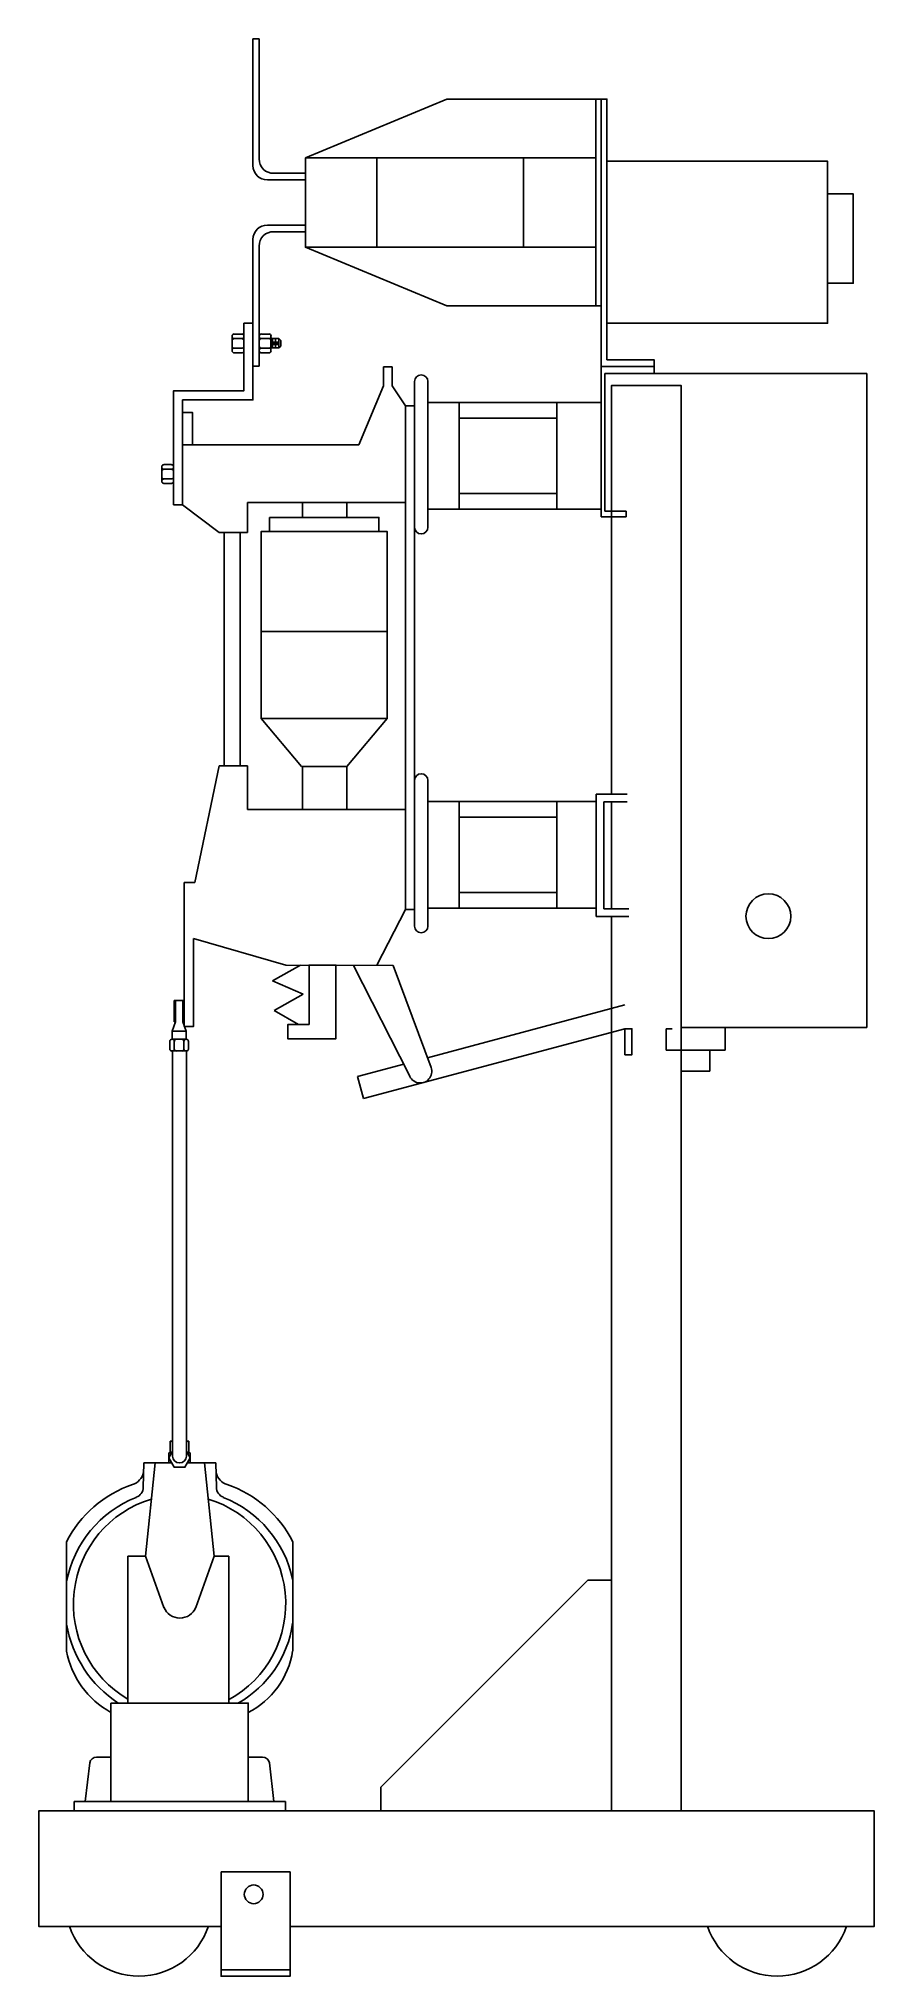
# Model space of a CAD drawing. Extents: x 12116 to 15832, y -17115 to -14055.
# Drawn here: x 12116 to 12716, y -17115 to -15725 of the extents above; entities that cross this region are included whole.
import ezdxf

# ---------------------------------------------------------------- set-up
doc = ezdxf.new("R2010")
doc.units = 0
for name, color, linetype in [('BARRAMENTO', 30, 'Continuous'), ('ESTRUTURA DE VÁCUO', 2, 'Continuous'), ('ESTRUTURA DISJUNTOR', 1, 'Continuous'), ('ISOLADORES', 93, 'Continuous'), ('TC', 155, 'Continuous'), ('TP', 131, 'Continuous')]:
    doc.layers.add(name, color=color, linetype=linetype)

msp = doc.modelspace()

# ---------------------------------------------------------------- linework, layer by layer
at = {"color": 1}
for p, q in [((12516.4, -15768.6), (12520.2, -15768.6)), ((12294, -15826.6), (12280.4, -15826.6)), ((12516.4, -15917), (12520.2, -15917)), ((12255.1, -15938.6), (12255.1, -15939)), ((12255.1, -15939), (12255.1, -15948.8)), ((12256.6, -15937.2), (12262.1, -15937.2)), ((12256.6, -15940.5), (12262.1, -15940.5)), ((12263.6, -15938.6), (12263.6, -15939)), ((12263.6, -15939), (12263.6, -15949.2)), ((12274.6, -15938.6), (12274.6, -15939)), ((12274.6, -15939), (12274.6, -15948.8)), ((12276.1, -15937.2), (12281.6, -15937.2)), ((12276.1, -15940.5), (12281.6, -15940.5)), ((12283, -15938.6), (12283, -15939)), ((12283, -15939), (12283, -15949.2)), ((12284, -15941.2), (12284, -15946.3)), ((12285.2, -15942.5), (12285.2, -15945.1)), ((12286.2, -15941.2), (12286.2, -15946.3)), ((12287.4, -15942.5), (12287.4, -15945.1)), ((12288.6, -15940.4), (12288.6, -15947.2)), ((12288.6, -15940.4), (12290.2, -15941.8)), ((12255.1, -15949.2), (12255.1, -15948.8)), ((12256.6, -15947.3), (12262.1, -15947.3)), ((12256.6, -15947.3), (12262.1, -15947.3)), ((12256.6, -15950.6), (12262.1, -15950.6)), ((12274.6, -15949.2), (12274.6, -15948.8)), ((12276.1, -15947.3), (12281.6, -15947.3)), ((12276.1, -15947.3), (12281.6, -15947.3)), ((12276.1, -15950.6), (12281.6, -15950.6)), ((12288.6, -15947.2), (12290.2, -15945.8)), ((12204.6, -16032.4), (12204.6, -16032.8)), ((12204.6, -16032.8), (12204.6, -16042.6)), ((12206.1, -16030.9), (12211.6, -16030.9)), ((12206.1, -16034.2), (12211.6, -16034.2)), ((12206.1, -16041.1), (12211.6, -16041.1)), ((12206.1, -16041.1), (12211.6, -16041.1)), ((12213.1, -16032.4), (12213.1, -16032.8)), ((12213.1, -16032.8), (12213.1, -16042.9)), ((12204.6, -16042.9), (12204.6, -16042.6)), ((12206.1, -16044.4), (12211.6, -16044.4)), ((12213.4, -16430.7), (12213.4, -16415.3)), ((12214.4, -16415.3), (12213.4, -16415.3)), ((12214.4, -16430.7), (12214.4, -16415.3)), ((12214.4, -16415.3), (12219.8, -16415.3)), ((12219.8, -16430.7), (12219.8, -16415.3)), ((12219.8, -16415.3), (12220.7, -16415.3)), ((12220.7, -16430.7), (12220.7, -16415.3)), ((12212.1, -16437.3), (12214.4, -16430.7)), ((12213.4, -16430.7), (12214.4, -16430.7)), ((12222.1, -16437.3), (12219.8, -16430.7)), ((12220.7, -16430.7), (12219.8, -16430.7)), ((12210.3, -16450.2), (12210.3, -16444.7)), ((12211.8, -16443.2), (12212.2, -16443.2)), ((12212.1, -16443.2), (12212.1, -16437.3)), ((12212.1, -16437.3), (12222.1, -16437.3)), ((12212.2, -16443.2), (12222, -16443.2)), ((12213.6, -16450.2), (12213.6, -16444.7)), ((12220.5, -16450.2), (12220.5, -16444.7)), ((12220.5, -16450.2), (12220.5, -16444.7)), ((12222.3, -16443.2), (12222, -16443.2)), ((12222.1, -16443.2), (12222.1, -16437.3)), ((12223.8, -16450.2), (12223.8, -16444.7)), ((12211.8, -16451.6), (12212.2, -16451.6)), ((12212.2, -16451.6), (12222, -16451.6)), ((12222.3, -16451.6), (12222, -16451.6)), ((12212.3, -16731.5), (12210.6, -16731.5)), ((12210.6, -16731.5), (12210.6, -16733)), ((12210.6, -16733), (12210.6, -16739.9)), ((12224.1, -16731.5), (12222.3, -16731.5)), ((12224.1, -16733), (12224.1, -16731.5)), ((12224.1, -16733), (12224.1, -16739.9)), ((12209.7, -16739.9), (12209.7, -16747.2)), ((12211.7, -16739.9), (12209.7, -16739.9)), ((12211.7, -16747.2), (12209.7, -16747.2)), ((12225, -16739.9), (12223, -16739.9)), ((12225, -16747.2), (12223, -16747.2)), ((12225, -16739.9), (12225, -16747.2))]:
    msp.add_line(p, q, dxfattribs=at)
for points in [[(12288.6, -15947.2), (12283, -15947.2), (12283, -15940.4), (12288.6, -15940.4)], [(12290.2, -15941.8), (12290.2, -15945.8)], [(12212.3, -16738.8), (12209.6, -16743.6), (12213.5, -16750.3), (12221.2, -16750.3), (12225.1, -16743.6), (12222.3, -16738.8)]]:
    msp.add_lwpolyline(points, dxfattribs=at)
msp.add_lwpolyline([(12283, -15940.6), (12283, -15940.6), (12283, -15947.2), (12283, -15947.2)], close=True, dxfattribs=at)
msp.add_lwpolyline([(12386.1, -15988.7), (12379.6, -15988.7), (12379.6, -16350.2), (12386.1, -16350.2)], close=True)
for centre, radius, start, end in [((12256.6, -15938.6), 1.48, 90, 180), ((12256.6, -15939), 1.48, 180, 270), ((12256.6, -15941.9), 1.48, 90, 180), ((12262.1, -15938.6), 1.48, 0, 90), ((12262.1, -15939), 1.48, 270, 0), ((12262.1, -15941.9), 1.48, 0, 90), ((12276.1, -15938.6), 1.48, 90, 180), ((12276.1, -15939), 1.48, 180, 270), ((12276.1, -15941.9), 1.48, 90, 180), ((12281.6, -15938.6), 1.48, 0, 90), ((12281.6, -15939), 1.48, 270, 0), ((12281.6, -15941.9), 1.48, 0, 90), ((12256.6, -15945.9), 1.48, 180, 270), ((12256.6, -15948.8), 1.48, 90, 180), ((12256.6, -15949.2), 1.48, 180, 270), ((12262.1, -15945.9), 1.48, 270, 0), ((12262.1, -15949.2), 1.48, 270, 0), ((12276.1, -15945.9), 1.48, 180, 270), ((12276.1, -15948.8), 1.48, 90, 180), ((12276.1, -15949.2), 1.48, 180, 270), ((12281.6, -15945.9), 1.48, 270, 0), ((12281.6, -15949.2), 1.48, 270, 0), ((12206.1, -16032.4), 1.48, 90, 180), ((12206.1, -16032.8), 1.48, 180, 270), ((12206.1, -16035.7), 1.48, 90, 180), ((12206.1, -16039.6), 1.48, 180, 270), ((12206.1, -16042.6), 1.48, 90, 180), ((12211.6, -16032.4), 1.48, 0, 90), ((12211.6, -16032.8), 1.48, 270, 0), ((12211.6, -16035.7), 1.48, 0, 90), ((12211.6, -16039.6), 1.48, 270, 0), ((12206.1, -16042.9), 1.48, 180, 270), ((12211.6, -16042.9), 1.48, 270, 0), ((12211.8, -16444.7), 1.48, 90, 180), ((12212.2, -16444.7), 1.48, 0, 90), ((12215.1, -16444.7), 1.48, 90, 180), ((12219, -16444.7), 1.48, 0, 90), ((12222, -16444.7), 1.48, 90, 180), ((12222.3, -16444.7), 1.48, 0, 90), ((12211.8, -16450.2), 1.48, 180, 270), ((12212.2, -16450.2), 1.48, 270, 0), ((12215.1, -16450.2), 1.48, 180, 270), ((12219, -16450.2), 1.48, 270, 0), ((12222, -16450.2), 1.48, 180, 270), ((12222.3, -16450.2), 1.48, 270, 0), ((12212.1, -16733), 1.48, 90, 180), ((12222.6, -16733), 1.48, 0, 90), ((12212.1, -16738.5), 1.48, 180, 254.9649), ((12217.3, -16742.2), 5, 180, 0), ((12222.6, -16738.5), 1.48, 285.0351, 0)]:
    msp.add_arc(centre, radius, start, end, dxfattribs=at)
at = {"layer": 'BARRAMENTO'}
for p, q in [((12212.3, -16451.6), (12212.3, -16742.2)), ((12222.3, -16451.6), (12222.3, -16742.2))]:
    msp.add_line(p, q, dxfattribs=at)
at = {"layer": 'ESTRUTURA DE VÁCUO'}
for p, q in [((12370, -15960.8), (12363.9, -15960.8)), ((12363.9, -15960.8), (12363.9, -15974.4)), ((12370, -15974.4), (12370, -15960.8)), ((12363.9, -15974.4), (12346.1, -16016.8)), ((12379.6, -15988.7), (12370, -15974.4)), ((12346.1, -16016.8), (12226.7, -16016.6)), ((12245.9, -16079.7), (12219.6, -16059.7)), ((12379.6, -16058.1), (12266.1, -16058.1)), ((12266.1, -16058.1), (12266.1, -16079.7)), ((12266.1, -16079.7), (12245.9, -16079.7)), ((12249.5, -16079.7), (12249.5, -16247.1)), ((12260.9, -16079.7), (12260.9, -16247.1)), ((12366.5, -16150.7), (12275.9, -16150.7)), ((12304.9, -16247.4), (12275.9, -16213.1)), ((12366.5, -16213.1), (12275.9, -16213.1)), ((12337.5, -16247.4), (12366.5, -16213.1)), ((12245.9, -16247.1), (12228.3, -16330.8)), ((12266.1, -16247.1), (12245.9, -16247.1)), ((12266.1, -16247.1), (12266.1, -16278.4)), ((12266.1, -16278.4), (12379.6, -16278.4)), ((12228.3, -16330.8), (12220.7, -16330.8)), ((12220.7, -16330.8), (12220.7, -16369)), ((12359.1, -16390), (12379.6, -16350.2)), ((12227.3, -16370.9), (12293.6, -16390)), ((12304.3, -16390), (12284, -16401.2)), ((12284, -16401.2), (12306.1, -16410.8)), ((12293.6, -16390), (12370.8, -16390.3)), ((12342.3, -16390.3), (12382.3, -16468.8)), ((12370.8, -16390.3), (12398, -16463.4)), ((12306.1, -16410.8), (12285.4, -16422.5)), ((12285.4, -16422.5), (12302.7, -16432.7)), ((12537.2, -16418.6), (12395.4, -16456.5)), ((12537.2, -16435.6), (12349.5, -16485.8)), ((12378.4, -16461.1), (12345.2, -16469.9)), ((12345.2, -16469.9), (12349.5, -16485.8))]:
    msp.add_line(p, q, dxfattribs=at)
for points in [[(12219.6, -15993.5), (12226.7, -15993.5), (12226.7, -16016.6), (12219.6, -16016.6)], [(12281.9, -16068.8), (12360.5, -16068.8), (12360.5, -16078.9), (12281.9, -16078.9)], [(12305.7, -16068.8), (12337.5, -16068.8), (12337.5, -16058.1), (12305.7, -16058.1)], [(12305.7, -16247.4), (12337.5, -16247.4), (12337.5, -16278.4), (12305.7, -16278.4)]]:
    msp.add_lwpolyline(points, close=True, dxfattribs=at)
for points in [[(12275.9, -16213.1), (12275.9, -16078.9), (12366.5, -16078.9), (12366.5, -16213.1)], [(12337.5, -16247.4), (12304.9, -16247.4)], [(12227.3, -16370.9), (12227.3, -16434.1), (12220.7, -16434.1), (12220.7, -16369)], [(12310.4, -16432.7), (12310.4, -16390), (12329.6, -16390), (12329.6, -16442.8), (12310.4, -16442.8)], [(12329.6, -16432.7), (12329.6, -16442.8), (12295.1, -16442.8), (12295.1, -16432.7), (12310.4, -16432.7)]]:
    msp.add_lwpolyline(points, dxfattribs=at)
msp.add_arc((12390.2, -16466.3), 8.27, 197.5395, 20.1409, dxfattribs=at)
at = {"layer": 'ESTRUTURA DISJUNTOR'}
for p, q in [((12270.1, -15725.3), (12274.6, -15725.3)), ((12270.1, -15816.3), (12270.1, -15725.3)), ((12274.6, -15725.3), (12274.6, -15811.5)), ((12280.4, -15826.6), (12307.7, -15826.6)), ((12307.7, -15821.8), (12284.9, -15821.8)), ((12280.4, -15859.1), (12307.7, -15859.1)), ((12270.1, -15869.3), (12270.1, -15960.3)), ((12274.6, -15960.3), (12274.6, -15874.1)), ((12307.7, -15863.9), (12284.9, -15863.9)), ((12270.1, -15960.3), (12274.6, -15960.3)), ((12520.2, -15965.5), (12520.2, -16068.3)), ((12522.8, -16064.4), (12522.8, -15965.5)), ((12558.1, -15965.5), (12710.9, -15965.5)), ((12710.9, -15965.5), (12710.9, -16434.8)), ((12219.6, -15984.4), (12219.6, -16059.7)), ((12213.1, -16059.7), (12219.6, -16059.7)), ((12520.2, -16068.3), (12538, -16068.3)), ((12538, -16064.4), (12522.8, -16064.4)), ((12538, -16068.3), (12538, -16064.4)), ((12538.8, -16267.3), (12516.6, -16267.3)), ((12516.6, -16267.3), (12516.6, -16355)), ((12538.8, -16272.8), (12522, -16272.8)), ((12522, -16272.8), (12522, -16349.5)), ((12516.6, -16355), (12539.9, -16355)), ((12522, -16349.5), (12539.9, -16349.5)), ((12566.7, -16451), (12566.7, -16435.7)), ((12566.7, -16435.7), (12571, -16435.7)), ((12710.9, -16434.8), (12577.6, -16434.8)), ((12609.2, -16434.8), (12609.2, -16451)), ((12609.2, -16451), (12566.7, -16451)), ((12598.2, -16451), (12598.2, -16466.1)), ((12598.2, -16466.1), (12577.6, -16466.1)), ((12510.5, -16831.2), (12361.9, -16979.8)), ((12510.5, -16831.2), (12527.5, -16831.2)), ((12510.5, -16831.2), (12527.5, -16831.2)), ((12361.9, -16996.8), (12361.9, -16979.8)), ((12361.9, -16996.8), (12527.5, -16996.8)), ((12296.7, -17110.9), (12247.2, -17110.9))]:
    msp.add_line(p, q, dxfattribs=at)
for points in [[(12524.2, -15960.6), (12520.2, -15960.6), (12520.2, -15768.6), (12524.2, -15768.6), (12524.2, -15955.6)], [(12263.6, -15984.4), (12270.1, -15984.4), (12270.1, -15929.5), (12263.6, -15929.5), (12263.6, -15976.9)], [(12520.2, -15955.6), (12520.2, -15960.6), (12558.1, -15960.6), (12558.1, -15955.6), (12524.2, -15955.6)], [(12522.8, -15965.5), (12558.1, -15965.5), (12558.1, -15960.6), (12520.2, -15960.6), (12520.2, -15965.5)], [(12263.6, -15976.9), (12263.6, -15977.9), (12213.1, -15977.9), (12213.1, -16059.7)], [(12270.1, -15976.9), (12270.1, -15984.4), (12219.6, -15984.4)], [(12527.5, -16267.3), (12527.5, -15974.2), (12577.6, -15974.2), (12577.6, -16996.8), (12527.5, -16996.8), (12527.5, -16355)], [(12527.5, -16349.5), (12527.5, -16272.8)], [(12247.2, -17079.7), (12116.2, -17079.7), (12116.2, -16996.8), (12716.2, -16996.8), (12716.2, -17079.7), (12296.7, -17079.7)]]:
    msp.add_lwpolyline(points, dxfattribs=at)
for points in [[(12524.2, -15813.2), (12682.7, -15813.2), (12682.7, -15929.4), (12524.2, -15929.4)], [(12682.7, -15900.7), (12701.1, -15900.7), (12701.1, -15836.6), (12682.7, -15836.6)], [(12537.2, -16435.6), (12542.2, -16435.6), (12542.2, -16454.3), (12537.2, -16454.3)], [(12247.2, -17040.6), (12296.7, -17040.6), (12296.7, -17115.5), (12247.2, -17115.5)]]:
    msp.add_lwpolyline(points, close=True, dxfattribs=at)
for centre, radius in [((12640.2, -16354.9), 16.1), ((12270.6, -17056.7), 6.74)]:
    msp.add_circle(centre, radius, dxfattribs=at)
for centre, radius, start, end in [((12280.4, -15816.3), 10.3, 180, 270), ((12284.4, -15812), 9.79, 177.0317, 272.9683), ((12280.4, -15869.3), 10.3, 90, 180), ((12284.4, -15873.6), 9.79, 87.0317, 182.9683), ((12188.2, -17062.7), 52.7, 198.7581, 341.2419), ((12646.4, -17062.7), 52.7, 198.7581, 341.2419)]:
    msp.add_arc(centre, radius, start, end, dxfattribs=at)
at = {"layer": 'ISOLADORES'}
for p, q in [((12418.2, -15986.3), (12418.2, -16062.9)), ((12488.4, -15986.3), (12488.4, -16062.9)), ((12418.2, -15997.6), (12488.4, -15997.6)), ((12418.2, -16051.6), (12488.4, -16051.6)), ((12418.2, -16272.5), (12418.2, -16349.1)), ((12488.4, -16272.5), (12488.4, -16349.1)), ((12418.2, -16283.8), (12488.4, -16283.8)), ((12418.2, -16337.8), (12488.4, -16337.8))]:
    msp.add_line(p, q, dxfattribs=at)
for points in [[(12386.1, -16075.8), (12386.1, -15971.3)], [(12395.7, -15971.3), (12395.7, -16075.8)], [(12386.1, -16362), (12386.1, -16257.5)], [(12395.7, -16257.5), (12395.7, -16362)], [(12516.6, -16272.5), (12395.7, -16272.5), (12395.7, -16349.1), (12516.6, -16349.1)]]:
    msp.add_lwpolyline(points, dxfattribs=at)
msp.add_lwpolyline([(12520.2, -15986.3), (12395.7, -15986.3), (12395.7, -16062.9), (12520.2, -16062.9)], close=True, dxfattribs=at)
for centre, start, end in [((12390.9, -15971.3), 0, 180), ((12390.9, -16075.8), 180, 0), ((12390.9, -16257.5), 0, 180), ((12390.9, -16362), 180, 0)]:
    msp.add_arc(centre, 4.79, start, end, dxfattribs=at)
at = {"layer": 'TC'}
for p, q in [((12409.4, -15768.6), (12307.7, -15810.8)), ((12307.7, -15842.8), (12307.7, -15810.8)), ((12359.1, -15810.8), (12359.1, -15874.9)), ((12464.4, -15810.8), (12464.4, -15874.9)), ((12307.7, -15826.6), (12307.7, -15821.8)), ((12307.7, -15842.8), (12307.7, -15874.9)), ((12307.7, -15859.1), (12307.7, -15863.9)), ((12307.7, -15874.9), (12409.4, -15917))]:
    msp.add_line(p, q, dxfattribs=at)
msp.add_lwpolyline([(12409.4, -15768.6), (12516.4, -15768.6), (12516.4, -15917), (12409.4, -15917)], dxfattribs=at)
msp.add_lwpolyline([(12307.7, -15810.8), (12516.4, -15810.8), (12516.4, -15874.9), (12307.7, -15874.9)], close=True, dxfattribs=at)
at = {"layer": 'TP'}
for p, q in [((12191.6, -16747.2), (12191.3, -16764.7)), ((12191.6, -16747.2), (12211.7, -16747.2)), ((12199.8, -16747.2), (12192.8, -16814.1)), ((12223, -16747.2), (12243.5, -16747.2)), ((12235.3, -16747.2), (12242.3, -16814.1)), ((12243.5, -16747.2), (12243.8, -16764.7)), ((12136.2, -16803.8), (12136.2, -16882.1)), ((12298.6, -16803.8), (12298.6, -16882.1)), ((12192.8, -16814.1), (12206.1, -16850.8)), ((12242.3, -16814.1), (12229, -16850.8)), ((12168.1, -16958.3), (12157.8, -16958.3)), ((12266.7, -16958.3), (12277, -16958.3)), ((12152.9, -16962.3), (12149.7, -16990.2)), ((12281.9, -16962.3), (12285, -16990.2))]:
    msp.add_line(p, q, dxfattribs=at)
msp.add_lwpolyline([(12242.3, -16814.1), (12252.7, -16814.1), (12252.7, -16919.5), (12180.3, -16919.5), (12180.3, -16814.1), (12192.8, -16814.1)], dxfattribs=at)
for points in [[(12168.1, -16919.5), (12266.7, -16919.5), (12266.7, -16990.2), (12168.1, -16990.2)], [(12141.7, -16990.2), (12293.4, -16990.2), (12293.4, -16996.8), (12141.7, -16996.8)]]:
    msp.add_lwpolyline(points, close=True, dxfattribs=at)
for centre, radius, start, end in [((12210.5, -16841.6), 83.4, 108.8026, 153.018), ((12179.7, -16751), 12.3, 288.5853, 345.1912), ((12183.5, -16764.5), 7.81, 290.818, 358.746), ((12255.2, -16751.4), 11.9, 193.5164, 251.9276), ((12251.6, -16764.5), 7.81, 181.254, 249.182), ((12225.2, -16840.3), 82, 26.4575, 71.3169), ((12216.2, -16847.6), 81.4, 111.5494, 169.3324), ((12219.9, -16848.5), 78.8, 106.8072, 239.8516), ((12215.1, -16848.2), 78.5, 298.55, 73.0511), ((12218.9, -16847.6), 81.4, 11.8821, 68.4506), ((12217.6, -16846.1), 12.4, 202.0969, 337.9031), ((12221.2, -16851.4), 78.1, 299.4531, 352.0152), ((12219, -16849), 83.9, 189.5766, 237.078), ((12199, -16870.3), 63.9, 190.67, 241.0941), ((12239.2, -16872.8), 60.1, 297.1497, 351.0862), ((12157.8, -16963.4), 5.07, 90, 167.8339), ((12277, -16963.4), 5.07, 12.1661, 90)]:
    msp.add_arc(centre, radius, start, end, dxfattribs=at)

doc.saveas('drawing.dxf')
